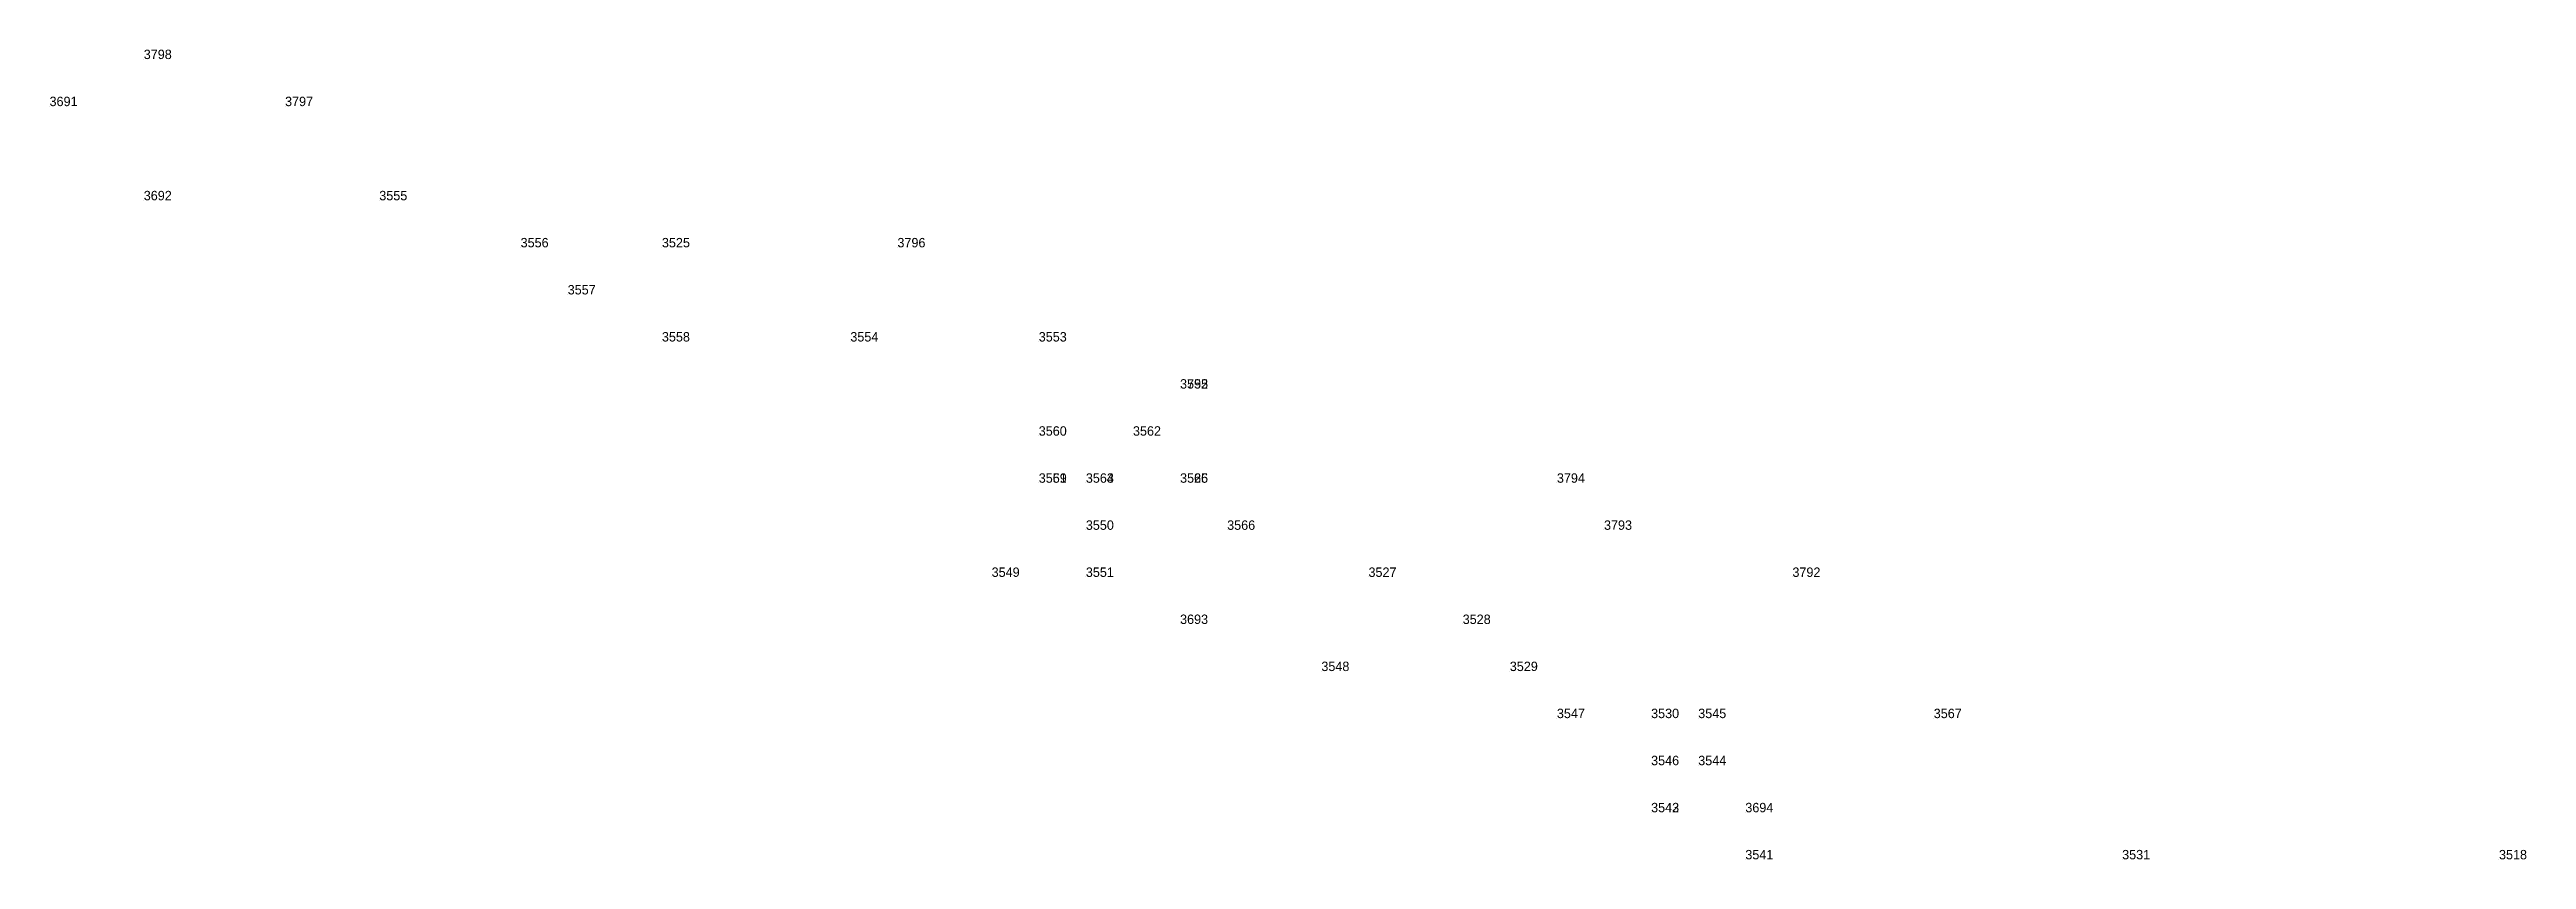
# Model space of a CAD drawing. Extents: x 535182 to 560328, y 1820963 to 1852759.
# Drawn here: x 536580 to 536632.6, y 1852730 to 1852747.2 of the extents above; entities that cross this region are included whole.
import ezdxf

# ---------------------------------------------------------------- set-up
doc = ezdxf.new("R2010")
doc.units = 0
doc.layers.add('Level 12', color=7, linetype='Continuous')
doc.layers.add('Level 7', color=7, linetype='Continuous')

msp = doc.modelspace()

# ---------------------------------------------------------------- texts
at = {"layer": 'Level 12'}
for s, p in [('3798', (536582, 1852747)), ('3691', (536580, 1852746)), ('3797', (536585, 1852746)), ('3692', (536582, 1852744)), ('3555', (536587, 1852744)), ('3556', (536590, 1852743)), ('3525', (536593, 1852743)), ('3796', (536598, 1852743)), ('3557', (536591, 1852742)), ('3558', (536593, 1852741)), ('3554', (536597, 1852741)), ('3553', (536601, 1852741)), ('3552', (536604, 1852740)), ('3795', (536604, 1852740)), ('3560', (536601, 1852739)), ('3562', (536603, 1852739)), ('3559', (536601, 1852738)), ('3561', (536601, 1852738)), ('3563', (536602, 1852738)), ('3564', (536602, 1852738)), ('3526', (536604, 1852738)), ('3565', (536604, 1852738)), ('3794', (536612, 1852738)), ('3550', (536602, 1852737)), ('3566', (536605, 1852737)), ('3793', (536613, 1852737)), ('3549', (536600, 1852736)), ('3551', (536602, 1852736)), ('3527', (536608, 1852736)), ('3792', (536617, 1852736)), ('3693', (536604, 1852735)), ('3528', (536610, 1852735)), ('3548', (536607, 1852734)), ('3529', (536611, 1852734)), ('3547', (536612, 1852733)), ('3530', (536614, 1852733)), ('3545', (536615, 1852733)), ('3567', (536620, 1852733)), ('3546', (536614, 1852732)), ('3544', (536615, 1852732)), ('3542', (536614, 1852731)), ('3543', (536614, 1852731)), ('3694', (536616, 1852731)), ('3541', (536616, 1852730)), ('3531', (536624, 1852730)), ('3518', (536632, 1852730))]:
    msp.add_text(s, height=0.2, dxfattribs=at).set_placement(p)

# ---------------------------------------------------------------- linework, layer by layer
at = {"layer": 'Level 7'}
for p, q in [((536582, 1852747), (536582, 1852747)), ((536580, 1852746), (536580, 1852746)), ((536585, 1852746), (536585, 1852746)), ((536582, 1852744), (536582, 1852744)), ((536587, 1852744), (536587, 1852744)), ((536590, 1852743), (536590, 1852743)), ((536593, 1852743), (536593, 1852743)), ((536598, 1852743), (536598, 1852743)), ((536591, 1852742), (536591, 1852742)), ((536593, 1852741), (536593, 1852741)), ((536597, 1852741), (536597, 1852741)), ((536601, 1852741), (536601, 1852741)), ((536604, 1852740), (536604, 1852740)), ((536604, 1852740), (536604, 1852740)), ((536601, 1852739), (536601, 1852739)), ((536603, 1852739), (536603, 1852739)), ((536601, 1852738), (536601, 1852738)), ((536601, 1852738), (536601, 1852738)), ((536602, 1852738), (536602, 1852738)), ((536602, 1852738), (536602, 1852738)), ((536604, 1852738), (536604, 1852738)), ((536604, 1852738), (536604, 1852738)), ((536612, 1852738), (536612, 1852738)), ((536602, 1852737), (536602, 1852737)), ((536605, 1852737), (536605, 1852737)), ((536613, 1852737), (536613, 1852737)), ((536600, 1852736), (536600, 1852736)), ((536602, 1852736), (536602, 1852736)), ((536608, 1852736), (536608, 1852736)), ((536617, 1852736), (536617, 1852736)), ((536604, 1852735), (536604, 1852735)), ((536610, 1852735), (536610, 1852735)), ((536607, 1852734), (536607, 1852734)), ((536611, 1852734), (536611, 1852734)), ((536612, 1852733), (536612, 1852733)), ((536614, 1852733), (536614, 1852733)), ((536615, 1852733), (536615, 1852733)), ((536620, 1852733), (536620, 1852733)), ((536614, 1852732), (536614, 1852732)), ((536615, 1852732), (536615, 1852732)), ((536614, 1852731), (536614, 1852731)), ((536614, 1852731), (536614, 1852731)), ((536616, 1852731), (536616, 1852731)), ((536616, 1852730), (536616, 1852730)), ((536624, 1852730), (536624, 1852730)), ((536632, 1852730), (536632, 1852730))]:
    msp.add_line(p, q, dxfattribs=at)

msp.set_redraw_order([(e.dxf.handle, doc.entitydb.next_handle()) for e in msp.query("TEXT MTEXT ATTDEF DIMENSION ARC_DIMENSION")])  # texts and dimensions are drawn at this point

doc.saveas('drawing.dxf')
